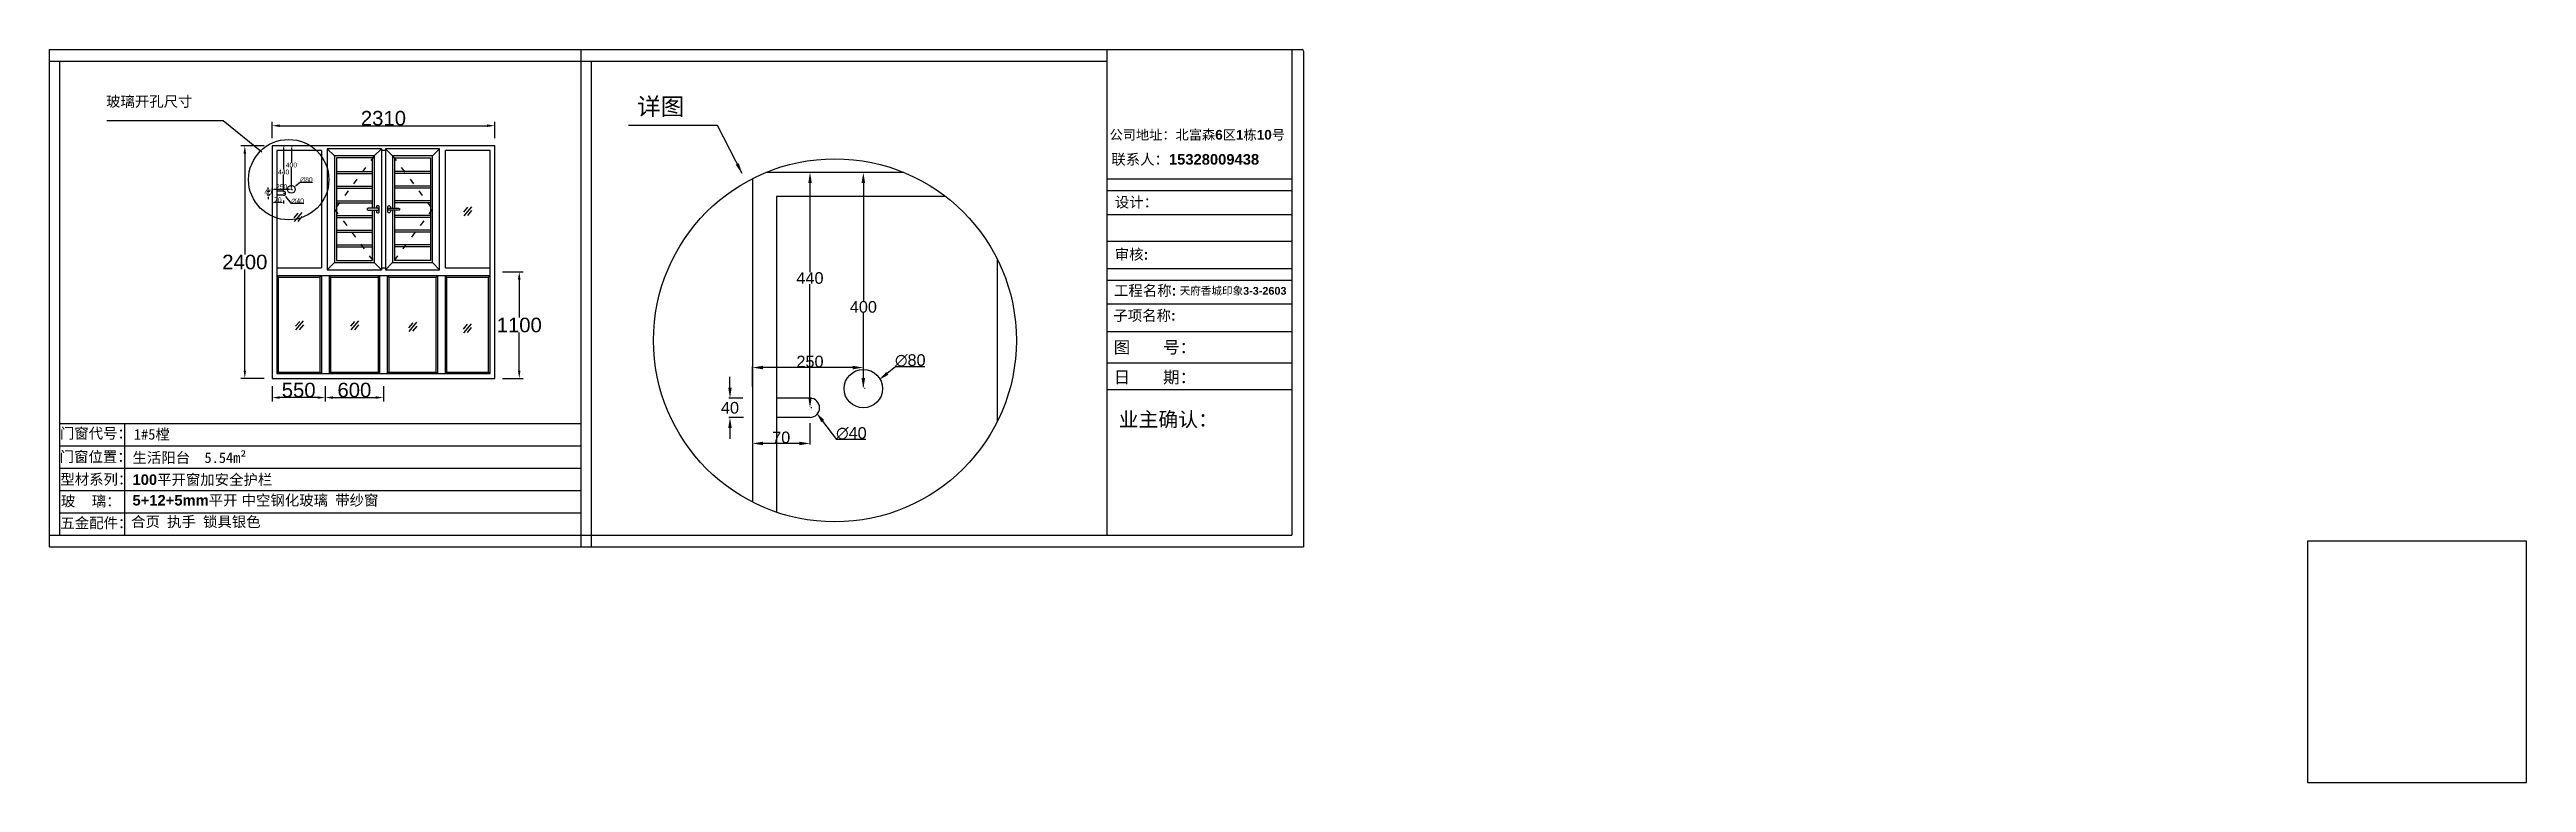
# Model space of a CAD drawing. Header units: inches. Extents: x -138455 to 599497, y -747149 to 13167.
# Drawn here: x 233429 to 258996, y -89092 to -81530 of the extents above; entities that cross this region are included whole.
import ezdxf

# ---------------------------------------------------------------- set-up
doc = ezdxf.new("R2010")
doc.units = ezdxf.units.IN
doc.header["$MEASUREMENT"] = 0
doc.header["$PDMODE"] = 35
doc.header["$PDSIZE"] = -3
doc.linetypes.add('ACAD_ISO03W100', pattern=[30, 12, -18])
doc.layers.add('0 @ 1', color=7, linetype='Continuous')
doc.styles.add('Annotative', font='arialbd.ttf')
doc.styles.add('MtXpl_', font='')
doc.styles.get("Standard").update_dxf_attribs({"font": 'arial.ttf'})
doc.styles.get('MtXpl_').set_extended_font_data('SimSun')
doc.dimstyles.get("Standard").update_dxf_attribs({"dimtxt": 80, "dimasz": 70, "dimexe": 40, "dimexo": 80, "dimgap": 0, "dimtad": 1, "dimtih": 1, "dimtoh": 1, "dimdec": 0, "dimzin": 0, "dimdsep": 46, "dimtxsty": 'Standard', "dimcen": 0.09, "dimadec": 0, "dimazin": 0, "dimtfac": 1, "dimtdec": 0, "dimtofl": 0, "dimtmove": 0, "dimatfit": 3, "dimfxl": 0, "dimtolj": 1, "dimtzin": 0, "dimarcsym": 0})

# ---------------------------------------------------------------- blocks, each defined once
blk = doc.blocks.new('*D203')
at = {"color": 0, "lineweight": -2, "transparency": 16777216}
for p, q in [((241498, -91207), (241498, -91365)), ((242048, -91207), (242048, -91365)), ((241968, -91325), (241578, -91325))]:
    blk.add_line(p, q, dxfattribs=at)
at = {"color": 0, "transparency": 16777216}
for points in [[(241578, -91312), (241578, -91338), (241498, -91325)], [(241968, -91312), (241968, -91338), (242048, -91325)]]:
    blk.add_solid(points, dxfattribs=at)
at = {"layer": 'Defpoints', "color": 0, "transparency": 16777216}
for p in [(241498, -91127), (242048, -91127), (241498, -91325)]:
    blk.add_point(p, dxfattribs=at)
at = {"color": 0, "transparency": 16777216, "insert": (241773, -91248), "char_height": 150, "attachment_point": 5}
blk.add_mtext('\\A1;550', dxfattribs=at)
blk = doc.blocks.new('*D204')
at = {"color": 0, "lineweight": -2, "transparency": 16777216}
for p, q in [((243878, -90027), (244090, -90027)), ((244050, -90107), (244050, -90500)), ((244050, -91047), (244050, -90653)), ((243878, -91127), (244090, -91127))]:
    blk.add_line(p, q, dxfattribs=at)
at = {"color": 0, "transparency": 16777216}
for points in [[(244036, -90107), (244063, -90107), (244050, -90027)], [(244036, -91047), (244063, -91047), (244050, -91127)]]:
    blk.add_solid(points, dxfattribs=at)
at = {"layer": 'Defpoints', "color": 0, "transparency": 16777216}
for p in [(243798, -90027), (243798, -91127), (244050, -91127)]:
    blk.add_point(p, dxfattribs=at)
at = {"color": 0, "transparency": 16777216, "insert": (244050, -90577), "char_height": 150, "attachment_point": 5}
blk.add_mtext('\\A1;1100', dxfattribs=at)
blk = doc.blocks.new('*D205')
at = {"color": 0, "lineweight": -2, "transparency": 16777216}
for p, q in [((241498, -88647), (241498, -88480)), ((241578, -88520), (243718, -88520)), ((243798, -88647), (243798, -88480))]:
    blk.add_line(p, q, dxfattribs=at)
at = {"color": 0, "transparency": 16777216}
for points in [[(241578, -88506), (241578, -88533), (241498, -88520)], [(243718, -88506), (243718, -88533), (243798, -88520)]]:
    blk.add_solid(points, dxfattribs=at)
at = {"layer": 'Defpoints', "color": 0, "transparency": 16777216}
for p in [(243798, -88520), (241498, -88727), (243798, -88727)]:
    blk.add_point(p, dxfattribs=at)
at = {"color": 0, "transparency": 16777216, "insert": (242648, -88443), "char_height": 150, "attachment_point": 5}
blk.add_mtext('\\A1;2310', dxfattribs=at)
blk = doc.blocks.new('123as')
at = {"color": 0}
for p, q in [((90189, 51387), (90252, 51462)), ((90194, 51330), (90312, 51470)), ((90251, 51335), (90314, 51410))]:
    blk.add_line(p, q, dxfattribs=at)
blk = doc.blocks.new('dzcs')
blk.add_lwpolyline([(142096, -3328), (142196, -3328, 0.414214), (142206, -3318), (142206, -3318, 0.414214), (142196, -3308), (142096, -3308, 0.414214), (142086, -3318), (142086, -3318, 0.414214)], format="xyb", close=True)
blk.add_lwpolyline([(142182, -3328), (142182, -3342, 0.414214), (142196, -3355), (142196, -3355, 0.414214), (142209, -3342), (142209, -3294, 0.414214), (142196, -3280), (142196, -3280, 0.414214), (142182, -3294), (142182, -3308)], format="xyb")
blk = doc.blocks.new('*D193')
at = {"color": 0, "lineweight": -2, "transparency": 16777216}
for p, q in [((241418, -88727), (241177, -88727)), ((241217, -88807), (241217, -89850)), ((241217, -91047), (241217, -90003)), ((241418, -91127), (241177, -91127))]:
    blk.add_line(p, q, dxfattribs=at)
at = {"color": 0, "transparency": 16777216}
for points in [[(241204, -88807), (241230, -88807), (241217, -88727)], [(241204, -91047), (241230, -91047), (241217, -91127)]]:
    blk.add_solid(points, dxfattribs=at)
at = {"layer": 'Defpoints', "color": 0, "transparency": 16777216}
for p in [(241498, -88727), (241217, -91127), (241498, -91127)]:
    blk.add_point(p, dxfattribs=at)
at = {"color": 0, "transparency": 16777216, "insert": (241217, -89927), "char_height": 150, "attachment_point": 5}
blk.add_mtext('\\A1;2400', dxfattribs=at)
blk = doc.blocks.new('*D194')
at = {"color": 0, "lineweight": -2, "transparency": 16777216}
for p, q in [((242648, -91207), (242648, -91365)), ((242048, -91287), (242048, -91365)), ((242128, -91325), (242568, -91325))]:
    blk.add_line(p, q, dxfattribs=at)
at = {"color": 0, "transparency": 16777216}
for points in [[(242128, -91312), (242128, -91338), (242048, -91325)], [(242568, -91312), (242568, -91338), (242648, -91325)]]:
    blk.add_solid(points, dxfattribs=at)
at = {"layer": 'Defpoints', "color": 0, "transparency": 16777216}
for p in [(242048, -91207), (242648, -91127), (242648, -91325)]:
    blk.add_point(p, dxfattribs=at)
at = {"color": 0, "transparency": 16777216, "insert": (242348, -91248), "char_height": 150, "attachment_point": 5}
blk.add_mtext('\\A1;600', dxfattribs=at)
blk = doc.blocks.new('*D206')
at = {"color": 0, "lineweight": -2, "transparency": 16777216}
for p, q in [((241698, -89177), (241698, -89177)), ((241698, -89177), (241698, -89177)), ((241789, -89105), (241745, -89140)), ((241915, -89105), (241789, -89105))]:
    blk.add_line(p, q, dxfattribs=at)
at = {"color": 0, "transparency": 16777216}
blk.add_solid([(241743, -89137), (241747, -89142), (241729, -89152)], dxfattribs=at)
at = {"layer": 'Defpoints', "color": 0, "transparency": 16777216}
for p in [(241667, -89202), (241729, -89152)]:
    blk.add_point(p, dxfattribs=at)
at = {"color": 0, "transparency": 16777216, "insert": (241852, -89078), "char_height": 50, "attachment_point": 5}
blk.add_mtext('\\A1;∅80', dxfattribs=at)
blk = doc.blocks.new('*D207')
at = {"color": 0, "lineweight": -2, "transparency": 16777216}
for p, q in [((241618, -89217), (241618, -89217)), ((241618, -89217), (241618, -89217)), ((241699, -89324), (241642, -89249)), ((241825, -89324), (241699, -89324))]:
    blk.add_line(p, q, dxfattribs=at)
at = {"color": 0, "transparency": 16777216}
blk.add_solid([(241645, -89247), (241640, -89251), (241630, -89233)], dxfattribs=at)
at = {"layer": 'Defpoints', "color": 0, "transparency": 16777216}
for p in [(241606, -89201), (241630, -89233)]:
    blk.add_point(p, dxfattribs=at)
at = {"color": 0, "transparency": 16777216, "insert": (241762, -89297), "char_height": 50, "attachment_point": 5}
blk.add_mtext('\\A1;∅40', dxfattribs=at)
blk = doc.blocks.new('*D198')
at = {"color": 0, "lineweight": -2, "transparency": 16777216}
for p, q in [((241698, -88727), (241708, -88727)), ((241698, -88747), (241698, -88899)), ((241698, -89157), (241698, -88950)), ((241698, -89177), (241708, -89177))]:
    blk.add_line(p, q, dxfattribs=at)
at = {"color": 0, "transparency": 16777216}
for points in [[(241695, -88747), (241701, -88747), (241698, -88727)], [(241695, -89157), (241701, -89157), (241698, -89177)]]:
    blk.add_solid(points, dxfattribs=at)
at = {"layer": 'Defpoints', "color": 0, "transparency": 16777216}
for p in [(241698, -88727), (241698, -88727), (241698, -89177)]:
    blk.add_point(p, dxfattribs=at)
at = {"color": 0, "transparency": 16777216, "insert": (241698, -88925), "char_height": 50, "attachment_point": 5}
blk.add_mtext('\\A1;400', dxfattribs=at)
blk = doc.blocks.new('*D199')
at = {"color": 0, "lineweight": -2, "transparency": 16777216}
for p, q in [((241498, -89177), (241498, -89167)), ((241678, -89177), (241518, -89177)), ((241698, -89177), (241698, -89167))]:
    blk.add_line(p, q, dxfattribs=at)
at = {"color": 0, "transparency": 16777216}
for points in [[(241518, -89173), (241518, -89180), (241498, -89177)], [(241678, -89173), (241678, -89180), (241698, -89177)]]:
    blk.add_solid(points, dxfattribs=at)
at = {"layer": 'Defpoints', "color": 0, "transparency": 16777216}
for p in [(241498, -89177), (241498, -89177), (241698, -89177)]:
    blk.add_point(p, dxfattribs=at)
at = {"color": 0, "transparency": 16777216, "insert": (241598, -89151), "char_height": 50, "attachment_point": 5}
blk.add_mtext('\\A1;250', dxfattribs=at)
blk = doc.blocks.new('*D201')
at = {"color": 0, "lineweight": -2, "transparency": 16777216}
for p, q in [((247051, -89112), (247051, -90031)), ((247071, -89002), (247061, -89002)), ((247051, -91321), (247051, -90154)), ((247071, -91431), (247061, -91431))]:
    blk.add_line(p, q, dxfattribs=at)
at = {"color": 0, "transparency": 16777216}
for points in [[(247033, -89112), (247070, -89112), (247051, -89002)], [(247033, -91321), (247070, -91321), (247051, -91431)]]:
    blk.add_solid(points, dxfattribs=at)
at = {"layer": 'Defpoints', "color": 0, "transparency": 16777216}
for p in [(247051, -89002), (247051, -89002), (247051, -91431)]:
    blk.add_point(p, dxfattribs=at)
at = {"color": 0, "transparency": 16777216, "insert": (247051, -90092), "char_height": 80, "attachment_point": 5}
blk.add_mtext('\\A1;{\\H1.5x;440}', dxfattribs=at)
blk = doc.blocks.new('*D200')
at = {"color": 0, "lineweight": -2, "transparency": 16777216}
for p, q in [((241477, -89197), (241447, -89197)), ((241457, -89177), (241457, -89157)), ((241477, -89237), (241447, -89237)), ((241457, -89257), (241457, -89277))]:
    blk.add_line(p, q, dxfattribs=at)
at = {"color": 0, "transparency": 16777216}
for points in [[(241454, -89177), (241461, -89177), (241457, -89197)], [(241454, -89257), (241461, -89257), (241457, -89237)]]:
    blk.add_solid(points, dxfattribs=at)
at = {"layer": 'Defpoints', "color": 0, "transparency": 16777216}
for p in [(241540, -89197), (241457, -89237), (241540, -89237)]:
    blk.add_point(p, dxfattribs=at)
at = {"color": 0, "transparency": 16777216, "insert": (241457, -89205), "char_height": 50, "attachment_point": 5}
blk.add_mtext('\\A1;40', dxfattribs=at)
blk = doc.blocks.new('*D208')
at = {"color": 0, "lineweight": -2, "transparency": 16777216}
for p, q in [((247602, -89112), (247602, -90328)), ((247622, -89002), (247612, -89002)), ((247602, -91122), (247602, -90451)), ((247622, -91232), (247612, -91232))]:
    blk.add_line(p, q, dxfattribs=at)
at = {"color": 0, "transparency": 16777216}
for points in [[(247583, -89112), (247620, -89112), (247602, -89002)], [(247583, -91122), (247620, -91122), (247602, -91232)]]:
    blk.add_solid(points, dxfattribs=at)
at = {"layer": 'Defpoints', "color": 0, "transparency": 16777216}
for p in [(247602, -89002), (247602, -89002), (247602, -91232)]:
    blk.add_point(p, dxfattribs=at)
at = {"color": 0, "transparency": 16777216, "insert": (247602, -90390), "char_height": 80, "attachment_point": 5}
blk.add_mtext('\\A1;{\\H1.5x;400}', dxfattribs=at)
blk = doc.blocks.new('*D195')
at = {"color": 0, "lineweight": -2, "transparency": 16777216}
for p, q in [((246225, -91222), (246225, -91112)), ((246359, -91332), (246215, -91332)), ((246363, -91530), (246215, -91530)), ((246225, -91640), (246225, -91750))]:
    blk.add_line(p, q, dxfattribs=at)
at = {"color": 0, "transparency": 16777216}
for points in [[(246207, -91222), (246243, -91222), (246225, -91332)], [(246207, -91640), (246243, -91640), (246225, -91530)]]:
    blk.add_solid(points, dxfattribs=at)
at = {"layer": 'Defpoints', "color": 0, "transparency": 16777216}
for p in [(246225, -91530), (246379, -91332), (246383, -91530)]:
    blk.add_point(p, dxfattribs=at)
at = {"color": 0, "transparency": 16777216, "insert": (246225, -91431), "char_height": 80, "attachment_point": 5}
blk.add_mtext('\\A1;{\\H1.5x;40}', dxfattribs=at)
blk = doc.blocks.new('*D196')
at = {"color": 0, "lineweight": -2, "transparency": 16777216}
for p, q in [((247935, -91007), (247849, -91075)), ((248237, -91007), (247935, -91007)), ((247731, -91168), (247731, -91168)), ((247731, -91168), (247731, -91168))]:
    blk.add_line(p, q, dxfattribs=at)
at = {"color": 0, "transparency": 16777216}
blk.add_solid([(247838, -91061), (247860, -91090), (247763, -91143)], dxfattribs=at)
at = {"layer": 'Defpoints', "color": 0, "transparency": 16777216}
for p in [(247700, -91193), (247763, -91143)]:
    blk.add_point(p, dxfattribs=at)
at = {"color": 0, "transparency": 16777216, "insert": (248086, -90942), "char_height": 80, "attachment_point": 5}
blk.add_mtext('\\A1;{\\H1.5x;∅80}', dxfattribs=at)
blk = doc.blocks.new('*D197')
at = {"color": 0, "lineweight": -2, "transparency": 16777216}
for p, q in [((247103, -91464), (247104, -91464)), ((247104, -91464), (247104, -91464)), ((247327, -91758), (247182, -91568)), ((247629, -91758), (247327, -91758))]:
    blk.add_line(p, q, dxfattribs=at)
at = {"color": 0, "transparency": 16777216}
blk.add_solid([(247197, -91556), (247168, -91579), (247116, -91480)], dxfattribs=at)
at = {"layer": 'Defpoints', "color": 0, "transparency": 16777216}
for p in [(247091, -91448), (247116, -91480)]:
    blk.add_point(p, dxfattribs=at)
at = {"color": 0, "transparency": 16777216, "insert": (247478, -91694), "char_height": 80, "attachment_point": 5}
blk.add_mtext('\\A1;{\\H1.5x;∅40}', dxfattribs=at)
blk = doc.blocks.new('*D202')
at = {"color": 0, "lineweight": -2, "transparency": 16777216}
for p, q in [((241498, -89291), (241498, -89321)), ((241598, -89311), (241518, -89311)), ((241618, -89291), (241618, -89321))]:
    blk.add_line(p, q, dxfattribs=at)
at = {"color": 0, "transparency": 16777216}
for points in [[(241518, -89307), (241518, -89314), (241498, -89311)], [(241598, -89307), (241598, -89314), (241618, -89311)]]:
    blk.add_solid(points, dxfattribs=at)
at = {"layer": 'Defpoints', "color": 0, "transparency": 16777216}
for p in [(241498, -89217), (241618, -89217), (241498, -89311)]:
    blk.add_point(p, dxfattribs=at)
at = {"color": 0, "transparency": 16777216, "insert": (241558, -89285), "char_height": 50, "attachment_point": 5}
blk.add_mtext('\\A1;70', dxfattribs=at)
blk = doc.blocks.new('*D209')
at = {"color": 0, "lineweight": -2, "transparency": 16777216}
for p, q in [((246457, -91451), (246457, -91808)), ((247051, -91590), (247051, -91808)), ((246941, -91798), (246567, -91798))]:
    blk.add_line(p, q, dxfattribs=at)
at = {"color": 0, "transparency": 16777216}
for points in [[(246567, -91780), (246567, -91817), (246457, -91798)], [(246941, -91780), (246941, -91817), (247051, -91798)]]:
    blk.add_solid(points, dxfattribs=at)
at = {"layer": 'Defpoints', "color": 0, "transparency": 16777216}
for p in [(246457, -91431), (247051, -91570), (246457, -91798)]:
    blk.add_point(p, dxfattribs=at)
at = {"color": 0, "transparency": 16777216, "insert": (246754, -91737), "char_height": 80, "attachment_point": 5}
blk.add_mtext('\\A1;{\\H1.5x;70}', dxfattribs=at)
blk = doc.blocks.new('*D210')
at = {"color": 0, "lineweight": -2, "transparency": 16777216}
for p, q in [((246457, -91212), (246457, -91005)), ((247492, -91015), (246567, -91015)), ((247602, -91212), (247602, -91005))]:
    blk.add_line(p, q, dxfattribs=at)
at = {"color": 0, "transparency": 16777216}
for points in [[(246567, -90997), (246567, -91034), (246457, -91015)], [(247492, -90997), (247492, -91034), (247602, -91015)]]:
    blk.add_solid(points, dxfattribs=at)
at = {"layer": 'Defpoints', "color": 0, "transparency": 16777216}
for p in [(246457, -91015), (246457, -91232), (247602, -91232)]:
    blk.add_point(p, dxfattribs=at)
at = {"color": 0, "transparency": 16777216, "insert": (247051, -90954), "char_height": 80, "attachment_point": 5}
blk.add_mtext('\\A1;{\\H1.5x;250}', dxfattribs=at)
blk = doc.blocks.new('*D211')
at = {"color": 0, "lineweight": -2, "transparency": 16777216}
for p, q in [((241618, -88727), (241628, -88727)), ((241618, -88747), (241618, -88972)), ((241618, -89197), (241618, -89023)), ((241618, -89217), (241628, -89217))]:
    blk.add_line(p, q, dxfattribs=at)
at = {"color": 0, "transparency": 16777216}
for points in [[(241615, -88747), (241621, -88747), (241618, -88727)], [(241615, -89197), (241621, -89197), (241618, -89217)]]:
    blk.add_solid(points, dxfattribs=at)
at = {"layer": 'Defpoints', "color": 0, "transparency": 16777216}
for p in [(241618, -88727), (241618, -88727), (241618, -89217)]:
    blk.add_point(p, dxfattribs=at)
at = {"color": 0, "transparency": 16777216, "insert": (241618, -88997), "char_height": 50, "attachment_point": 5}
blk.add_mtext('\\A1;440', dxfattribs=at)
blk = doc.blocks.new('nn2121asd')
for p, q in [((239201.4, -87734), (252130.7, -87734)), ((239201.4, -92866.6), (239201.4, -87734)), ((239201.4, -87855), (244688.3, -87855)), ((239304.2, -87855), (239304.2, -92745.5)), ((244688.3, -92866.6), (244688.3, -87734)), ((244688.3, -87855), (250115, -87855)), ((244791.1, -87855), (244791.1, -92866.6)), ((250115, -87734), (250115, -92745.5)), ((252025.2, -87734), (252025.2, -92745.5)), ((252145.7, -87749), (252145.7, -92866.6)), ((243798, -88726.8), (241498, -88726.8)), ((241498, -88726.8), (241498, -91126.8)), ((242008, -88776.8), (241548, -88776.8)), ((241548, -88776.8), (241548, -91076.8)), ((242008, -88776.8), (242008, -89986.8)), ((242628, -88756.8), (242068, -88756.8)), ((242068, -88756.8), (242068, -90006.8)), ((242143, -88831.8), (242068, -88756.8)), ((242553, -88831.8), (242143, -88831.8)), ((242143, -88831.8), (242143, -89931.8)), ((242533, -88851.8), (242163, -88851.8)), ((242163, -88851.8), (242163, -89911.8)), ((242533, -88851.8), (242533, -89371.8)), ((242553, -88831.8), (242628, -88756.8)), ((242553, -88831.8), (242553, -89371.8)), ((242628, -88756.8), (242628, -90006.8)), ((242668, -88776.8), (242628, -88776.8)), ((243228, -88756.8), (242668, -88756.8)), ((242668, -88756.8), (242668, -90006.8)), ((242743, -88831.8), (242668, -88756.8)), ((243153, -88831.8), (242743, -88831.8)), ((242743, -88831.8), (242743, -89371.8)), ((242763, -88851.8), (243133, -88851.8)), ((242763, -88851.8), (242763, -89371.8)), ((243133, -88851.8), (243133, -89911.8)), ((243153, -88831.8), (243228, -88756.8)), ((243153, -89931.8), (243153, -88831.8)), ((243228, -90006.8), (243228, -88756.8)), ((243288, -89986.8), (243288, -88776.8)), ((243748, -88776.8), (243288, -88776.8)), ((243748, -91076.8), (243748, -88776.8)), ((243798, -91126.8), (243798, -88726.8)), ((241618, -89196.8), (241548, -89196.8)), ((242163, -88993.2), (242533, -88993.2)), ((242163, -89013.2), (242533, -89013.2)), ((242163, -89144.6), (242533, -89144.6)), ((242163, -89164.6), (242533, -89164.6)), ((243133, -88993.2), (242763, -88993.2)), ((243133, -89013.2), (242763, -89013.2)), ((243133, -89144.6), (242763, -89144.6)), ((243133, -89164.6), (242763, -89164.6)), ((246456.7, -89066.3), (246456.7, -92402.8)), ((248020.6, -89002.1), (246596.4, -89002.1)), ((250115, -89066.9), (252025.2, -89066.9)), ((250115, -89187.5), (252025.2, -89187.5)), ((241618, -89236.8), (241548, -89236.8)), ((242163, -89296), (242533, -89296)), ((242163, -89316), (242533, -89316)), ((242163, -89447.5), (242533, -89447.5)), ((242163, -89467.5), (242533, -89467.5)), ((242533, -89391.8), (242533, -89911.8)), ((242553, -89391.8), (242553, -89931.8)), ((242743, -89391.8), (242743, -89931.8)), ((243133, -89296), (242763, -89296)), ((243133, -89316), (242763, -89316)), ((242763, -89391.8), (242763, -89911.8)), ((243133, -89447.5), (242763, -89447.5)), ((243133, -89467.5), (242763, -89467.5)), ((248450.6, -89249.9), (246704.5, -89249.9)), ((246704.5, -89249.9), (246704.5, -92507.6)), ((250115, -89436), (252025.2, -89436)), ((242163, -89598.9), (242533, -89598.9)), ((242163, -89618.9), (242533, -89618.9)), ((243133, -89598.9), (242763, -89598.9)), ((243133, -89618.9), (242763, -89618.9)), ((250115, -89712.4), (252025.2, -89712.4)), ((241548, -89986.8), (242008, -89986.8)), ((242068, -90006.8), (242143, -89931.8)), ((242143, -89931.8), (242553, -89931.8)), ((242163, -89750.3), (242533, -89750.3)), ((242163, -89770.3), (242533, -89770.3)), ((242163, -89911.8), (242533, -89911.8)), ((242553, -89931.8), (242628, -90006.8)), ((242628, -89986.8), (242668, -89986.8)), ((242743, -89931.8), (242668, -90006.8)), ((242743, -89931.8), (243153, -89931.8)), ((243133, -89750.3), (242763, -89750.3)), ((243133, -89770.3), (242763, -89770.3)), ((243133, -89911.8), (242763, -89911.8)), ((243153, -89931.8), (243228, -90006.8)), ((243288, -89986.8), (243748, -89986.8)), ((248984.5, -89898.1), (248984.5, -91571.1)), ((250115, -89993.1), (252025.2, -89993.1)), ((241548, -90066.8), (243748, -90066.8)), ((241563, -90081.8), (241548, -90066.8)), ((241563, -90081.8), (241993, -90081.8)), ((241563, -90081.8), (241563, -91061.8)), ((241993, -90081.8), (242008, -90066.8)), ((241993, -90081.8), (241993, -91061.8)), ((242008, -90066.8), (242008, -91076.8)), ((242068, -90006.8), (242628, -90006.8)), ((242088, -90066.8), (242088, -91076.8)), ((242103, -90081.8), (242088, -90066.8)), ((242103, -90081.8), (242593, -90081.8)), ((242103, -90081.8), (242103, -91061.8)), ((242593, -90081.8), (242608, -90066.8)), ((242593, -90081.8), (242593, -91061.8)), ((242608, -90066.8), (242608, -91076.8)), ((242668, -90006.8), (243228, -90006.8)), ((242688, -90066.8), (242688, -91076.8)), ((242703, -90081.8), (242688, -90066.8)), ((242703, -90081.8), (243193, -90081.8)), ((242703, -90081.8), (242703, -91061.8)), ((243193, -90081.8), (243208, -90066.8)), ((243193, -91061.8), (243193, -90081.8)), ((243208, -91076.8), (243208, -90066.8)), ((243288, -91076.8), (243288, -90066.8)), ((243303, -90081.8), (243288, -90066.8)), ((243303, -90081.8), (243733, -90081.8)), ((243303, -91061.8), (243303, -90081.8)), ((243733, -90081.8), (243748, -90066.8)), ((243733, -91061.8), (243733, -90081.8)), ((250115, -90113.7), (252025.2, -90113.7)), ((250115, -90357.4), (252025.2, -90357.4)), ((250115, -90643.1), (252025.2, -90643.1)), ((250115, -90967.5), (252025.2, -90967.5)), ((241498, -91126.8), (243798, -91126.8)), ((241563, -91061.8), (241548, -91076.8)), ((241548, -91076.8), (243748, -91076.8)), ((241563, -91061.8), (241993, -91061.8)), ((241993, -91061.8), (242008, -91076.8)), ((242103, -91061.8), (242088, -91076.8)), ((242103, -91061.8), (242593, -91061.8)), ((242593, -91061.8), (242608, -91076.8)), ((242703, -91061.8), (242688, -91076.8)), ((242703, -91061.8), (243193, -91061.8)), ((243193, -91061.8), (243208, -91076.8)), ((243303, -91061.8), (243288, -91076.8)), ((243303, -91061.8), (243733, -91061.8)), ((243733, -91061.8), (243748, -91076.8)), ((250115, -91240.9), (252025.2, -91240.9)), ((247051.5, -91331.6), (246704.5, -91331.6)), ((247051.5, -91529.8), (246704.5, -91529.8)), ((239304.2, -91593.1), (244688.3, -91593.1)), ((239976.7, -91593.1), (239976.7, -92745.5)), ((239304.2, -91823.6), (244688.3, -91823.6)), ((239304.2, -92054.1), (244688.3, -92054.1)), ((239304.2, -92284.6), (244688.3, -92284.6)), ((239304.2, -92515), (244688.3, -92515)), ((239201.4, -92745.5), (244688.3, -92745.5)), ((239976.7, -92745.5), (252025.2, -92745.5)), ((239201.4, -92866.6), (244688.3, -92866.6)), ((239201.4, -92866.6), (252145.7, -92866.6))]:
    blk.add_line(p, q)
at = {"linetype": 'ACAD_ISO03W100', "ltscale": 5}
for points in [[(242553, -88831.8), (242143, -89381.8), (242553, -89931.8)], [(242743, -88831.8), (243153, -89381.8), (242743, -89931.8)]]:
    blk.add_lwpolyline(points, dxfattribs=at)
for centre, radius in [((241669.9, -89076.3), 414.6), ((247308.5, -90734.6), 1873.1), ((241698, -89176.8), 40), ((247601.7, -91232.5), 198.3)]:
    blk.add_circle(centre, radius)
for centre, radius, start in [((252130.7, -87749), 15, 0), ((241618, -89216.8), 20, 270), ((247051.5, -91430.7), 99.1, 270)]:
    blk.add_arc(centre, radius, start, 90)
at = {"xscale": 0.6684526412304121, "yscale": 0.6684526412304121, "zscale": 0.6684526412304121}
for p in [(181438.5, -123821.6), (183190.8, -123761.1), (181454.5, -124939.4), (182023.7, -124939.4), (182624.5, -124953.5), (183187.8, -124967.7)]:
    blk.add_blockref('123as', p, dxfattribs=at)
blk.add_blockref('dzcs', (100394.8, -86064))
at = {"xscale": -1}
blk.add_blockref('dzcs', (384901.2, -86064), dxfattribs=at)
at = {"style": 'MtXpl_'}
for s, height, p in [('图    号：', 124.96, (250185.6, -90868.4)), ('日    期：', 124.96, (250185.6, -91177.1)), ('业主确认：', 150, (250238.2, -91625.3))]:
    blk.add_text(s, height=height, dxfattribs=at).set_placement(p)
at = {"layer": '0 @ 1', "style": 'Annotative'}
for s, height, p in [('公司地址：北富森6区1栋10号', 100, (250142.9, -88663.3)), ('联系人：15328009438', 108.956, (250161.7, -88921.5)), ('设计：', 108.96, (250198.1, -89362.9)), ('审核:', 108.96, (250196.5, -89902)), ('工程名称:', 108.96, (250189.5, -90274.9)), ('天府香城印象3-3-2603', 80, (250867.3, -90263.9)), ('子项名称:', 108.96, (250183, -90532.7)), ('门窗代号：', 108.96, (239308.4, -91748.4)), ('门窗位置：', 108.96, (239306, -91989.5)), ('型材系列：', 108.96, (239312.9, -92222.7)), ('五金配件：', 108.96, (239313.1, -92673.2)), ('玻    璃：', 108.96, (239319.9, -92447.8))]:
    blk.add_text(s, height=height, dxfattribs=at).set_placement(p)
at = {"layer": '0 @ 1', "attachment_point": 1, "style": 'Annotative'}
for s, width, insert, char_height in [('{\\fSimSun|b1|i0|c134|p2;玻璃开孔尺寸}', 4396.385, (239785.1, -88214.7), 108.956), ('{\\fSimSun|b1|i0|c134|p2;详图}', 4396.385, (245264.3, -88231.5), 180), ('{\\fSimSun|b1|i0|c134|p2;1#5樘}', 4396.385, (240072, -91649.8), 108.956), ('{\\fSimSun|b1|i0|c134|p2;生活阳台  5.54m²}', 4396.385, (240057.8, -91890.9), 108.956), ('100{\\fSimSun|b1|i0|c134|p2;平开窗加安全护栏}', 4396.385, (240057.8, -92117.3), 108.956), ('{\\fSimSun|b1|i0|c134|p2;合页 执手 锁具银色}', 4396.385, (240043.3, -92551.6), 108.956), ('5+12+5mm{\\fSimSun|b1|i0|c134|p2;平开} {\\fSimSun|b1|i0|c134|p2;中空钢化玻璃 带纱窗}', 5972.399, (240057.8, -92330), 108.956)]:
    blk.add_mtext_dynamic_manual_height_columns(s, width=width, gutter_width=903.5, heights=[0], dxfattribs=dict(at, insert=insert, char_height=char_height))
for base, p1, p2, text, override, picture, middle in [((243798, -88519.8), (241498, -88726.8), (243798, -88726.8), '2310', {"dimtxt": 150, "dimasz": 80}, '*D205', (242648, -88443.2)), ((241498, -89176.8), (241697.9, -89176.8), (241498, -89176.8), '250', {"dimtxt": 50, "dimasz": 20, "dimexe": 10, "dimexo": 20, "dimfxl": 20, "dimfxlon": 1}, '*D199', (241598, -89151.2)), ((246456.7, -91798.4), (247051.5, -91569.8), (246456.7, -91430.7), '{\\H1.5x;70}', {"dimasz": 110, "dimexe": 10, "dimexo": 20, "dimfxl": 20}, '*D209', (246754.1, -91737.2))]:
    dim = blk.add_linear_dim(base=base, p1=p1, p2=p2, text=text, dimstyle='Standard', override=override)
    dim.commit()
    dim.dimension.update_dxf_attribs({"geometry": picture, "text_midpoint": middle})
for base, p1, p2, picture, middle in [((241217.1, -91126.8), (241498, -88726.8), (241498, -91126.8), '*D193', (241217.1, -89926.8)), ((244049.8, -91126.8), (243798, -90026.8), (243798, -91126.8), '*D204', (244049.8, -90576.8))]:
    dim = blk.add_linear_dim(base=base, p1=p1, p2=p2, angle=90, dimstyle='Standard', override={"dimtxt": 150, "dimasz": 80})
    dim.commit()
    dim.dimension.update_dxf_attribs({"geometry": picture, "text_midpoint": middle})
for base, p1, p2, text, override, picture, middle in [((241618, -88726.8), (241618, -89216.7), (241618, -88726.8), '440', {"dimtxt": 50, "dimasz": 20, "dimexe": 10, "dimexo": 20, "dimfxl": 20, "dimfxlon": 1}, '*D211', (241618, -88997.2)), ((241698, -88726.8), (241698, -89176.7), (241698, -88726.8), '400', {"dimtxt": 50, "dimasz": 20, "dimexe": 10, "dimexo": 20, "dimfxl": 20, "dimfxlon": 1}, '*D198', (241698, -88924.6)), ((247051.5, -89002.1), (247051.5, -91430.7), (247051.5, -89002.1), '{\\H1.5x;440}', {"dimasz": 110, "dimexe": 10, "dimexo": 20, "dimfxl": 20}, '*D201', (247051.5, -90092.5)), ((247601.7, -89002.1), (247601.7, -91232.5), (247601.7, -89002.1), '{\\H1.5x;400}', {"dimasz": 110, "dimexe": 10, "dimexo": 20, "dimfxl": 20}, '*D208', (247601.7, -90389.6)), ((246224.9, -91529.8), (246378.8, -91331.6), (246383.5, -91529.8), '{\\H1.5x;40}', {"dimasz": 110, "dimexe": 10, "dimexo": 20, "dimfxl": 20}, '*D195', (246224.9, -91430.7))]:
    dim = blk.add_linear_dim(base=base, p1=p1, p2=p2, angle=90, text=text, dimstyle='Standard', override=override)
    dim.commit()
    dim.dimension.update_dxf_attribs({"geometry": picture, "text_midpoint": middle, "dimtype": 128})
dim = blk.add_linear_dim(base=(241457.5, -89236.8), p1=(241540.2, -89196.8), p2=(241540.2, -89236.8), angle=90, dimstyle='Standard', override={"dimtxt": 50, "dimasz": 20, "dimexe": 10, "dimexo": 20, "dimfxl": 20, "dimfxlon": 1})
dim.commit()
dim.dimension.update_dxf_attribs({"geometry": '*D200', "text_midpoint": (241457.5, -89205.4), "dimtype": 128})
for base, p1, p2, text, override, picture, middle in [((241498, -89310.6), (241618, -89216.7), (241498, -89216.7), '70', {"dimtxt": 50, "dimasz": 20, "dimexe": 10, "dimexo": 20, "dimfxl": 20, "dimfxlon": 1}, '*D202', (241558, -89310.6)), ((246456.7, -91015.3), (247601.7, -91232.5), (246456.7, -91232.5), '{\\H1.5x;250}', {"dimasz": 110, "dimexe": 10, "dimexo": 20, "dimfxl": 20}, '*D210', (247051.5, -91015.3))]:
    dim = blk.add_linear_dim(base=base, p1=p1, p2=p2, text=text, dimstyle='Standard', override=override)
    dim.commit()
    dim.dimension.update_dxf_attribs({"geometry": picture, "text_midpoint": middle, "dimtype": 128})
for p1, p2, picture, middle in [((241605.9, -89200.8), (241630.1, -89232.7), '*D207', (241762.2, -89324)), ((241666.6, -89201.6), (241729.4, -89152), '*D206', (241852.4, -89104.5))]:
    dim = blk.add_diameter_dim_2p(p1=p1, p2=p2, dimstyle='Standard', override={"dimtxt": 50, "dimasz": 20, "dimexe": 10, "dimexo": 20, "dimfxl": 20, "dimfxlon": 1})
    dim.commit()
    dim.dimension.update_dxf_attribs({"geometry": picture, "text_midpoint": middle, "dimtype": 131})
for p1, p2, picture, middle in [((247699.9, -91192.9), (247762.7, -91143.3), '*D196', (248086.3, -90942.3)), ((247091.5, -91448), (247115.7, -91479.9), '*D197', (247477.7, -91693.6))]:
    dim = blk.add_diameter_dim_2p(p1=p1, p2=p2, text='{\\H1.5x;<>}', dimstyle='Standard', override={"dimasz": 110, "dimexe": 10, "dimexo": 20, "dimfxl": 20})
    dim.commit()
    dim.dimension.update_dxf_attribs({"geometry": picture, "text_midpoint": middle})
for base, p1, p2, picture, middle in [((241498, -91324.8), (242048, -91126.8), (241498, -91126.8), '*D203', (241773, -91248.3)), ((242648, -91324.8), (242048, -91206.8), (242648, -91126.8), '*D194', (242348, -91248.3))]:
    dim = blk.add_linear_dim(base=base, p1=p1, p2=p2, dimstyle='Standard', override={"dimtxt": 150, "dimasz": 80})
    dim.commit()
    dim.dimension.update_dxf_attribs({"geometry": picture, "text_midpoint": middle})
for points, override in [([(241393.7, -88791.6), (240994.8, -88469.9), (239791.9, -88469.9)], {"dimtxt": 50, "dimasz": 50, "dimexe": 10, "dimexo": 20, "dimgap": 0, "dimtad": 0, "dimfxl": 20, "dimfxlon": 1}), ([(246350.8, -89013.5), (246096, -88518.1), (245177.1, -88518.1)], {"dimasz": 110, "dimexe": 10, "dimexo": 20, "dimgap": 0, "dimtad": 0, "dimfxl": 20})]:
    blk.add_leader(points, dimstyle='Standard', override=override)

msp = doc.modelspace()

# ---------------------------------------------------------------- linework, layer by layer
msp.add_lwpolyline([(256736.1, -89092.1), (258996.1, -89092.1), (258996.1, -86602.1), (256736.1, -86602.1)], close=True)

# ---------------------------------------------------------------- block references
msp.add_blockref('nn2121asd', (-5772.8, 6204.2))

doc.saveas('drawing.dxf')
